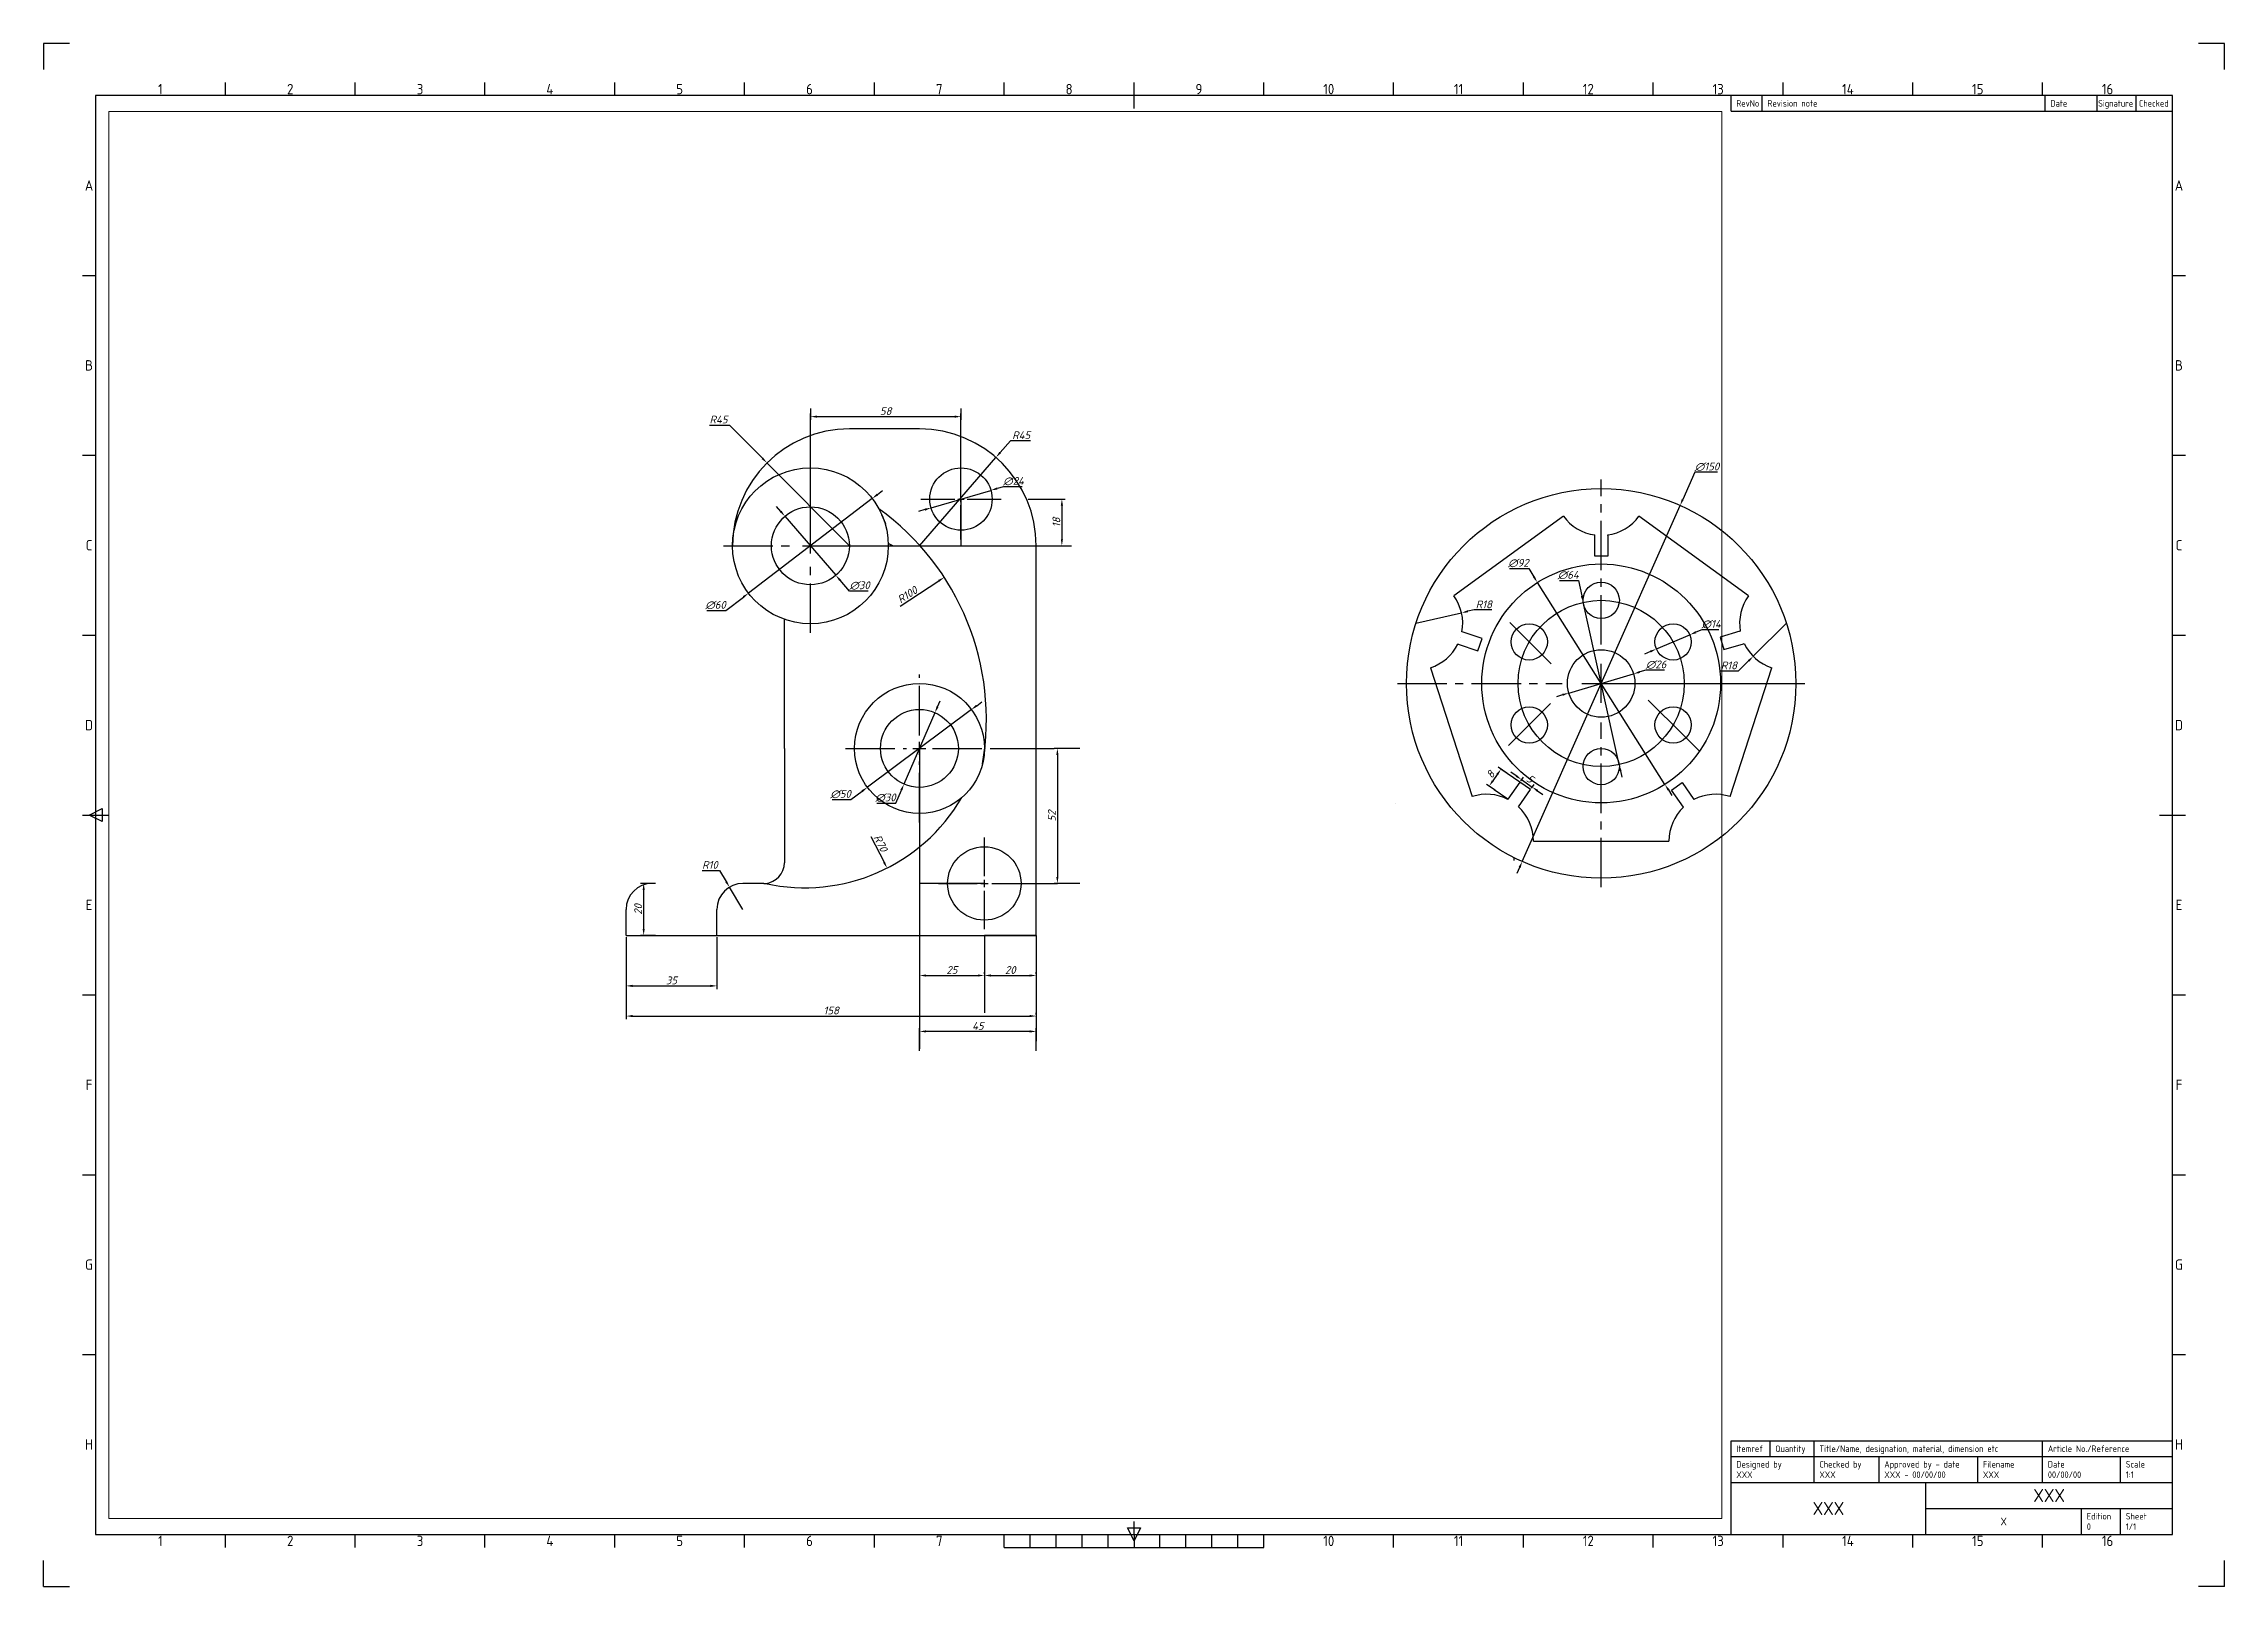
# Paper-space layout 'ISO A1 Layout' of a CAD drawing. Header units: millimetres. Extents: x 0 to 840, y 0 to 594.
import ezdxf
from ezdxf.enums import TextEntityAlignment as Align

# ---------------------------------------------------------------- set-up
doc = ezdxf.new("R2010")
doc.units = ezdxf.units.MM
doc.linetypes.add('CENTER2', pattern=[28.575, 19.05, -3.175, 3.175, -3.175])
for name, color, linetype in [('Model-Front', 7, 'Continuous'), ('Title Block', 7, 'Continuous'), ('Viewport', 5, 'Continuous')]:
    doc.layers.add(name, color=color, linetype=linetype)
doc.styles.add('ISO Proportional', font='isocp.shx')
doc.styles.add('Sssaga', font='isocpeui.ttf')
doc.dimstyles.new('Copy of ISO-25', dxfattribs={"dimtxt": 3, "dimasz": 2.5, "dimexe": 1.25, "dimexo": 0.625, "dimtad": 1, "dimtoh": 1, "dimtxsty": 'Sssaga', "dimcen": 2.5, "dimadec": 0, "dimazin": 0, "dimtfac": 1, "dimtmove": 0, "dimatfit": 3, "dimfxl": 1, "dimarcsym": 0})

psp = doc.layouts.new('ISO A1 Layout')

# ---------------------------------------------------------------- blocks, each defined once
blk = doc.blocks.new('ISO A1 title block')
at = {"layer": 'Title Block'}
for p, q in [((10, 594), (0, 594)), ((0, 594), (0, 584)), ((840, 594), (830, 594)), ((840, 584), (840, 594)), ((820, 574), (20, 574)), ((20, 574), (20, 20)), ((70, 574), (70, 579)), ((120, 574), (120, 579)), ((170, 574), (170, 579)), ((220, 574), (220, 579)), ((270, 574), (270, 579)), ((320, 574), (320, 579)), ((370, 574), (370, 579)), ((420, 569), (420, 579)), ((470, 574), (470, 579)), ((520, 574), (520, 579)), ((570, 574), (570, 579)), ((620, 574), (620, 579)), ((650, 568), (650, 574)), ((662, 568), (662, 574)), ((670, 574), (670, 579)), ((720, 574), (720, 579)), ((770, 574), (770, 579)), ((771, 568), (771, 574)), ((791, 568), (791, 574)), ((806, 568), (806, 574)), ((820, 20), (820, 574)), ((650, 568), (820, 568)), ((15, 504.75), (20, 504.75)), ((820, 504.75), (825, 504.75)), ((15, 435.5), (20, 435.5)), ((820, 435.5), (825, 435.5)), ((15, 366.25), (20, 366.25)), ((820, 366.25), (825, 366.25)), ((15, 297), (25, 297)), ((17.5, 297), (22.5, 299.5)), ((22.5, 294.5), (17.5, 297)), ((22.5, 299.5), (22.5, 294.5)), ((815, 297), (825, 297)), ((15, 227.75), (20, 227.75)), ((820, 227.75), (825, 227.75)), ((15, 158.5), (20, 158.5)), ((820, 158.5), (825, 158.5)), ((15, 89.25), (20, 89.25)), ((820, 89.25), (825, 89.25)), ((650, 56), (820, 56)), ((650, 50), (650, 56)), ((665, 50), (665, 56)), ((682, 50), (682, 56)), ((770, 50), (770, 56)), ((650, 50), (820, 50)), ((650, 20), (650, 50)), ((682, 40), (682, 50)), ((707, 40), (707, 50)), ((745, 40), (745, 50)), ((770, 40), (770, 50)), ((800, 40), (800, 50)), ((650, 40), (820, 40)), ((725, 20), (725, 40)), ((725, 30), (820, 30)), ((785, 20), (785, 30)), ((800, 20), (800, 30)), ((20, 20), (820, 20)), ((70, 15), (70, 20)), ((120, 15), (120, 20)), ((170, 15), (170, 20)), ((220, 15), (220, 20)), ((270, 15), (270, 20)), ((320, 15), (320, 20)), ((370, 15), (370, 20)), ((380, 15), (380, 20)), ((390, 15), (390, 20)), ((400, 15), (400, 20)), ((410, 15), (410, 20)), ((417.5, 22.5), (422.5, 22.5)), ((420, 17.5), (417.5, 22.5)), ((420, 20), (420, 25)), ((422.5, 22.5), (420, 17.5)), ((420, 20), (420, 15)), ((430, 15), (430, 20)), ((440, 15), (440, 20)), ((450, 15), (450, 20)), ((460, 15), (460, 20)), ((470, 15), (470, 20)), ((520, 15), (520, 20)), ((570, 15), (570, 20)), ((620, 15), (620, 20)), ((670, 15), (670, 20)), ((720, 15), (720, 20)), ((770, 15), (770, 20)), ((0, 0), (0, 10)), ((370, 15), (470, 15)), ((840, 0), (840, 10)), ((0, 0), (10, 0)), ((840, 0), (830, 0))]:
    blk.add_line(p, q, dxfattribs=at)
at = {"layer": 'Title Block', "style": 'ISO Proportional'}
for s, p in [('1', (45, 576.5)), ('2', (95, 576.5)), ('3', (145, 576.5)), ('4', (195, 576.5)), ('5', (245, 576.5)), ('6', (295, 576.5)), ('7', (345, 576.5)), ('8', (395, 576.5)), ('9', (445, 576.5)), ('10', (495, 576.5)), ('11', (545, 576.5)), ('12', (595, 576.5)), ('13', (645, 576.5)), ('14', (695, 576.5)), ('15', (745, 576.5)), ('16', (795, 576.5)), ('A', (17.5, 539.375)), ('A', (822.5, 539.375)), ('B', (17.5, 470.125)), ('B', (822.5, 470.125)), ('C', (17.5, 400.875)), ('C', (822.5, 400.875)), ('D', (17.5, 331.625)), ('D', (822.5, 331.625)), ('E', (17.5, 262.375)), ('E', (822.5, 262.375)), ('F', (17.5, 193.125)), ('F', (822.5, 193.125)), ('G', (17.5, 123.875)), ('G', (822.5, 123.875)), ('H', (17.5, 54.625)), ('H', (822.5, 54.625)), ('1', (45, 17.5)), ('2', (95, 17.5)), ('3', (145, 17.5)), ('4', (195, 17.5)), ('5', (245, 17.5)), ('6', (295, 17.5)), ('7', (345, 17.5)), ('10', (495, 17.5)), ('11', (545, 17.5)), ('12', (595, 17.5)), ('13', (645, 17.5)), ('14', (695, 17.5)), ('15', (745, 17.5)), ('16', (795, 17.5))]:
    blk.add_text(s, height=4, dxfattribs=at).set_placement(p, align=Align.MIDDLE)
for s, p in [('RevNo', (652, 571)), ('Revision note', (664, 571)), ('Date', (773, 571)), ('Signature', (791.361, 571)), ('Checked', (807.083, 571)), ('Itemref', (652, 53)), ('Quantity', (667, 53)), ('Title/Name, designation, material, dimension etc', (684, 53)), ('Article No./Reference', (772, 53)), ('Designed by', (652, 47)), ('Checked by', (684, 47)), ('Approved by - date', (709, 47)), ('Filename', (747, 47)), ('Date', (772, 47)), ('Scale', (802, 47)), ('Edition', (787, 27)), ('Sheet', (802, 27))]:
    blk.add_text(s, height=2.5, dxfattribs=at).set_placement(p, align=Align.MIDDLE_LEFT)
at = {"layer": 'Title Block', "style": 'ISO Proportional', "flags": 8}
for tag, p in [('DESIGNED_BY', (652, 43)), ('CHECKED_BY', (684, 43)), ('APPROVED_BY_DATE', (709, 43)), ('FILENAME', (747, 43)), ('DATE', (772, 43)), ('SCALE', (802, 43)), ('EDITION', (787, 23)), ('SHEET', (802, 23))]:
    blk.add_attdef(tag, text='', height=2.5, dxfattribs=at).set_placement(p, align=Align.MIDDLE_LEFT)
for tag, height, p in [('TITLE', 5, (772.5, 35)), ('OWNER', 5, (687.5, 30)), ('DRAWING_NUMBER', 3, (755, 25))]:
    blk.add_attdef(tag, text='', height=height, dxfattribs=at).set_placement(p, align=Align.MIDDLE)
blk = doc.blocks.new('*U41')
at = {"layer": 'Model-Front', "color": 0, "linetype": 'CENTER2', "transparency": 16777216}
for p, q in [((0, 15), (0, 78.5)), ((-78.5, 0), (-15, 0)), ((15, 0), (78.5, 0)), ((0, -78.5), (0, -15))]:
    blk.add_line(p, q, dxfattribs=at)
at = {"layer": 'Model-Front', "color": 0, "linetype": 'Continuous', "transparency": 16777216}
for p, q in [((-7.5, 0), (7.5, 0)), ((0, -7.5), (0, 7.5))]:
    blk.add_line(p, q, dxfattribs=at)
blk = doc.blocks.new('*D45')
at = {"layer": 'Defpoints', "color": 0, "transparency": 16777216}
for p in [(630.37, 416.21), (569.53, 279.1)]:
    blk.add_point(p, dxfattribs=at)
at = {"layer": 'Model-Front', "color": 0, "lineweight": -2, "transparency": 16777216}
for p, q in [((636.02, 428.95), (631.38, 418.49)), ((644.8, 428.95), (636.02, 428.95)), ((569.53, 279.1), (630.37, 416.21)), ((568.52, 276.81), (567.51, 274.53))]:
    blk.add_line(p, q, dxfattribs=at)
at = {"layer": 'Model-Front', "color": 0, "transparency": 16777216}
for points in [[(631, 418.66), (631.76, 418.33), (630.37, 416.21)], [(568.14, 276.98), (568.9, 276.64), (569.53, 279.1)]]:
    blk.add_solid(points, dxfattribs=at)
at = {"layer": 'Model-Front', "color": 0, "transparency": 16777216, "insert": (640.72, 431.08), "char_height": 3, "attachment_point": 5, "style": 'Sssaga'}
blk.add_mtext('∅150', dxfattribs=at)
blk = doc.blocks.new('*D46')
at = {"layer": 'Defpoints', "color": 0, "transparency": 16777216}
for p in [(575.38, 386.54), (624.52, 308.76)]:
    blk.add_point(p, dxfattribs=at)
at = {"layer": 'Model-Front', "color": 0, "lineweight": -2, "transparency": 16777216}
for p, q in [((564.7, 391.85), (572.03, 391.85)), ((572.03, 391.85), (574.05, 388.66)), ((624.52, 308.76), (575.38, 386.54)), ((625.86, 306.65), (627.19, 304.54))]:
    blk.add_line(p, q, dxfattribs=at)
at = {"layer": 'Model-Front', "color": 0, "transparency": 16777216}
for points in [[(574.4, 388.88), (573.7, 388.43), (575.38, 386.54)], [(626.21, 306.87), (625.5, 306.43), (624.52, 308.76)]]:
    blk.add_solid(points, dxfattribs=at)
at = {"layer": 'Model-Front', "color": 0, "transparency": 16777216, "insert": (568.05, 393.98), "char_height": 3, "attachment_point": 5, "style": 'Sssaga'}
blk.add_mtext('∅92', dxfattribs=at)
blk = doc.blocks.new('*D47')
at = {"layer": 'Defpoints', "color": 0, "transparency": 16777216}
for p in [(612.41, 351.35), (587.49, 343.96)]:
    blk.add_point(p, dxfattribs=at)
at = {"layer": 'Model-Front', "color": 0, "lineweight": -2, "transparency": 16777216}
for p, q in [((587.49, 343.96), (612.41, 351.35)), ((617.21, 352.77), (614.81, 352.06)), ((624.36, 352.77), (617.21, 352.77)), ((585.09, 343.25), (582.69, 342.54))]:
    blk.add_line(p, q, dxfattribs=at)
at = {"layer": 'Model-Front', "color": 0, "transparency": 16777216}
for points in [[(614.69, 352.46), (614.93, 351.66), (612.41, 351.35)], [(584.97, 343.65), (585.21, 342.85), (587.49, 343.96)]]:
    blk.add_solid(points, dxfattribs=at)
at = {"layer": 'Model-Front', "color": 0, "transparency": 16777216, "insert": (621.1, 354.9), "char_height": 3, "attachment_point": 5, "style": 'Sssaga'}
blk.add_mtext('∅26', dxfattribs=at)
blk = doc.blocks.new('*D48')
at = {"layer": 'Defpoints', "color": 0, "transparency": 16777216}
for p in [(593.03, 378.9), (606.88, 316.41)]:
    blk.add_point(p, dxfattribs=at)
at = {"layer": 'Model-Front', "color": 0, "lineweight": -2, "transparency": 16777216}
for p, q in [((583.96, 387.24), (591.18, 387.24)), ((591.18, 387.24), (592.49, 381.34)), ((606.88, 316.41), (593.03, 378.9)), ((607.42, 313.97), (607.96, 311.53))]:
    blk.add_line(p, q, dxfattribs=at)
at = {"layer": 'Model-Front', "color": 0, "transparency": 16777216}
for points in [[(592.89, 381.43), (592.08, 381.25), (593.03, 378.9)], [(607.82, 314.06), (607.01, 313.88), (606.88, 316.41)]]:
    blk.add_solid(points, dxfattribs=at)
at = {"layer": 'Model-Front', "color": 0, "transparency": 16777216, "insert": (587.26, 389.37), "char_height": 3, "attachment_point": 5, "style": 'Sssaga'}
blk.add_mtext('∅64', dxfattribs=at)
blk = doc.blocks.new('*D50')
at = {"layer": 'Defpoints', "color": 0, "transparency": 16777216}
for p in [(528.62, 370.83), (546.17, 374.86)]:
    blk.add_point(p, dxfattribs=at)
at = {"layer": 'Model-Front', "color": 0, "lineweight": -2, "transparency": 16777216}
for p, q in [((528.62, 370.83), (546.17, 374.86)), ((551.04, 375.98), (548.6, 375.42)), ((557.83, 375.98), (551.04, 375.98))]:
    blk.add_line(p, q, dxfattribs=at)
at = {"layer": 'Model-Front', "color": 0, "transparency": 16777216}
blk.add_solid([(548.51, 375.82), (548.7, 375.01), (546.17, 374.86)], dxfattribs=at)
at = {"layer": 'Model-Front', "color": 0, "transparency": 16777216, "insert": (554.75, 378.1), "char_height": 3, "attachment_point": 5, "style": 'Sssaga'}
blk.add_mtext('R18', dxfattribs=at)
blk = doc.blocks.new('*D51')
at = {"layer": 'Defpoints', "color": 0, "transparency": 16777216}
for p in [(564.13, 312.73), (556.79, 308.09), (559.57, 306.16)]:
    blk.add_point(p, dxfattribs=at)
at = {"layer": 'Model-Front', "color": 0, "lineweight": -2, "transparency": 16777216}
for p, q in [((559.93, 312.61), (558.21, 310.14)), ((563.62, 313.08), (560.33, 315.37)), ((559.06, 306.51), (555.76, 308.8))]:
    blk.add_line(p, q, dxfattribs=at)
at = {"layer": 'Model-Front', "color": 0, "transparency": 16777216}
for points in [[(559.58, 312.84), (560.27, 312.37), (561.35, 314.66)], [(557.87, 310.38), (558.56, 309.9), (556.79, 308.09)]]:
    blk.add_solid(points, dxfattribs=at)
at = {"layer": 'Model-Front', "color": 0, "transparency": 16777216, "insert": (557.33, 312.59), "char_height": 3, "attachment_point": 5, "rotation": 55.1953, "style": 'Sssaga'}
blk.add_mtext('8', dxfattribs=at)
blk = doc.blocks.new('*D53')
at = {"layer": 'Defpoints', "color": 0, "transparency": 16777216}
for p in [(568.61, 309.62), (572.71, 306.76), (573.4, 307.75)]:
    blk.add_point(p, dxfattribs=at)
at = {"layer": 'Model-Front', "color": 0, "lineweight": -2, "transparency": 16777216}
for p, q in [((567.24, 312.03), (565.19, 313.46)), ((568.96, 310.13), (570.01, 311.63)), ((569.3, 310.61), (573.4, 307.75)), ((573.07, 307.28), (574.12, 308.78)), ((575.45, 306.33), (577.51, 304.9))]:
    blk.add_line(p, q, dxfattribs=at)
at = {"layer": 'Model-Front', "color": 0, "transparency": 16777216}
for points in [[(567.48, 312.37), (567.01, 311.69), (569.3, 310.61)], [(575.69, 306.67), (575.22, 305.98), (573.4, 307.75)]]:
    blk.add_solid(points, dxfattribs=at)
at = {"layer": 'Model-Front', "color": 0, "transparency": 16777216, "insert": (572.56, 310.92), "char_height": 3, "attachment_point": 5, "rotation": 325.1953, "style": 'Sssaga'}
blk.add_mtext('5', dxfattribs=at)
blk = doc.blocks.new('*D54')
at = {"layer": 'Defpoints', "color": 0, "transparency": 16777216}
for p in [(634.11, 366.39), (621.22, 360.92)]:
    blk.add_point(p, dxfattribs=at)
at = {"layer": 'Model-Front', "color": 0, "lineweight": -2, "transparency": 16777216}
for p, q in [((621.22, 360.92), (634.11, 366.39)), ((638.71, 368.34), (636.41, 367.37)), ((645.3, 368.34), (638.71, 368.34)), ((618.92, 359.94), (616.62, 358.96))]:
    blk.add_line(p, q, dxfattribs=at)
at = {"layer": 'Model-Front', "color": 0, "transparency": 16777216}
for points in [[(636.25, 367.75), (636.57, 366.98), (634.11, 366.39)], [(618.76, 360.32), (619.08, 359.56), (621.22, 360.92)]]:
    blk.add_solid(points, dxfattribs=at)
at = {"layer": 'Model-Front', "color": 0, "transparency": 16777216, "insert": (642.32, 370.47), "char_height": 3, "attachment_point": 5, "style": 'Sssaga'}
blk.add_mtext('∅14', dxfattribs=at)
blk = doc.blocks.new('*D56')
at = {"layer": 'Defpoints', "color": 0, "transparency": 16777216}
for p in [(671.28, 370.83), (658.53, 358.12)]:
    blk.add_point(p, dxfattribs=at)
at = {"layer": 'Model-Front', "color": 0, "lineweight": -2, "transparency": 16777216}
for p, q in [((671.28, 370.83), (658.53, 358.12)), ((652.87, 352.47), (656.76, 356.35)), ((646.08, 352.47), (652.87, 352.47))]:
    blk.add_line(p, q, dxfattribs=at)
at = {"layer": 'Model-Front', "color": 0, "transparency": 16777216}
blk.add_solid([(656.47, 356.65), (657.06, 356.06), (658.53, 358.12)], dxfattribs=at)
at = {"layer": 'Model-Front', "color": 0, "transparency": 16777216, "insert": (649.16, 354.6), "char_height": 3, "attachment_point": 5, "style": 'Sssaga'}
blk.add_mtext('R18', dxfattribs=at)
blk = doc.blocks.new('*U57')
at = {"layer": 'Model-Front', "color": 0, "linetype": 'CENTER2', "transparency": 16777216}
for p, q in [((0, 6), (0, 33.5)), ((-33.5, 0), (-6, 0)), ((6, 0), (33.5, 0)), ((0, -33.5), (0, -6))]:
    blk.add_line(p, q, dxfattribs=at)
at = {"layer": 'Model-Front', "color": 0, "linetype": 'Continuous', "transparency": 16777216}
for p, q in [((-3, 0), (3, 0)), ((0, -3), (0, 3))]:
    blk.add_line(p, q, dxfattribs=at)
blk = doc.blocks.new('*U58')
at = {"layer": 'Model-Front', "color": 0, "linetype": 'CENTER2', "transparency": 16777216}
for p, q in [((0, 2.4), (0, 15.5)), ((-15.5, 0), (-2.4, 0)), ((2.4, 0), (15.5, 0)), ((0, -15.5), (0, -2.4))]:
    blk.add_line(p, q, dxfattribs=at)
at = {"layer": 'Model-Front', "color": 0, "linetype": 'Continuous', "transparency": 16777216}
for p, q in [((-1.2, 0), (1.2, 0)), ((0, -1.2), (0, 1.2))]:
    blk.add_line(p, q, dxfattribs=at)
blk = doc.blocks.new('*U59')
at = {"layer": 'Model-Front', "color": 0, "linetype": 'CENTER2', "transparency": 16777216}
for p, q in [((0, 5), (0, 28.5)), ((-28.5, 0), (-5, 0)), ((5, 0), (28.5, 0)), ((0, -28.5), (0, -5))]:
    blk.add_line(p, q, dxfattribs=at)
at = {"layer": 'Model-Front', "color": 0, "linetype": 'Continuous', "transparency": 16777216}
for p, q in [((-2.5, 0), (2.5, 0)), ((0, -2.5), (0, 2.5))]:
    blk.add_line(p, q, dxfattribs=at)
blk = doc.blocks.new('*U60')
at = {"layer": 'Model-Front', "color": 0, "linetype": 'CENTER2', "transparency": 16777216}
for p, q in [((0, 2.828), (0, 17.64)), ((-17.64, 0), (-2.828, 0)), ((2.828, 0), (17.64, 0)), ((0, -17.64), (0, -2.828))]:
    blk.add_line(p, q, dxfattribs=at)
at = {"layer": 'Model-Front', "color": 0, "linetype": 'Continuous', "transparency": 16777216}
for p, q in [((-1.414, 0), (1.414, 0)), ((0, -1.414), (0, 1.414))]:
    blk.add_line(p, q, dxfattribs=at)
blk = doc.blocks.new('*D61')
at = {"layer": 'Defpoints', "color": 0, "transparency": 16777216}
for p in [(346.9, 388.51), (263.13, 333.9)]:
    blk.add_point(p, dxfattribs=at)
at = {"layer": 'Model-Front', "color": 0, "lineweight": -2, "transparency": 16777216}
blk.add_line((329.88, 377.42), (344.81, 387.15), dxfattribs=at)
at = {"layer": 'Model-Front', "color": 0, "transparency": 16777216}
blk.add_solid([(344.58, 387.5), (345.03, 386.8), (346.9, 388.51)], dxfattribs=at)
at = {"layer": 'Model-Front', "color": 0, "transparency": 16777216, "insert": (332.69, 381.79), "char_height": 3, "attachment_point": 5, "rotation": 33.10006, "style": 'Sssaga'}
blk.add_mtext('R100', dxfattribs=at)
blk = doc.blocks.new('*D62')
at = {"layer": 'Defpoints', "color": 0, "transparency": 16777216}
for p in [(293.21, 339), (324.86, 276.56)]:
    blk.add_point(p, dxfattribs=at)
at = {"layer": 'Model-Front', "color": 0, "lineweight": -2, "transparency": 16777216}
blk.add_line((318.69, 288.74), (323.73, 278.79), dxfattribs=at)
at = {"layer": 'Model-Front', "color": 0, "transparency": 16777216}
blk.add_solid([(324.1, 278.98), (323.36, 278.6), (324.86, 276.56)], dxfattribs=at)
at = {"layer": 'Model-Front', "color": 0, "transparency": 16777216, "insert": (322.4, 286.17), "char_height": 3, "attachment_point": 5, "rotation": 296.8819, "style": 'Sssaga'}
blk.add_mtext('R70', dxfattribs=at)
blk = doc.blocks.new('*D63')
at = {"layer": 'Defpoints', "color": 0, "transparency": 16777216}
for p in [(366.81, 434.66), (337.36, 400.64)]:
    blk.add_point(p, dxfattribs=at)
at = {"layer": 'Model-Front', "color": 0, "lineweight": -2, "transparency": 16777216}
for p, q in [((372.38, 441.09), (368.45, 436.55)), ((380.08, 441.09), (372.38, 441.09)), ((337.36, 400.64), (366.81, 434.66))]:
    blk.add_line(p, q, dxfattribs=at)
at = {"layer": 'Model-Front', "color": 0, "transparency": 16777216}
blk.add_solid([(368.13, 436.82), (368.76, 436.28), (366.81, 434.66)], dxfattribs=at)
at = {"layer": 'Model-Front', "color": 0, "transparency": 16777216, "insert": (376.54, 443.22), "char_height": 3, "attachment_point": 5, "style": 'Sssaga'}
blk.add_mtext('R45', dxfattribs=at)
blk = doc.blocks.new('*D64')
at = {"layer": 'Defpoints', "color": 0, "transparency": 16777216}
for p in [(278.63, 432.55), (310.36, 400.64)]:
    blk.add_point(p, dxfattribs=at)
at = {"layer": 'Model-Front', "color": 0, "lineweight": -2, "transparency": 16777216}
for p, q in [((256.43, 447.14), (264.13, 447.14)), ((264.13, 447.14), (276.87, 434.33)), ((310.36, 400.64), (278.63, 432.55))]:
    blk.add_line(p, q, dxfattribs=at)
at = {"layer": 'Model-Front', "color": 0, "transparency": 16777216}
blk.add_solid([(277.16, 434.62), (276.57, 434.03), (278.63, 432.55)], dxfattribs=at)
at = {"layer": 'Model-Front', "color": 0, "transparency": 16777216, "insert": (259.97, 449.26), "char_height": 3, "attachment_point": 5, "style": 'Sssaga'}
blk.add_mtext('R45', dxfattribs=at)
blk = doc.blocks.new('*D65')
at = {"layer": 'Defpoints', "color": 0, "transparency": 16777216}
for p in [(264.2, 269.21), (269.36, 260.64)]:
    blk.add_point(p, dxfattribs=at)
at = {"layer": 'Model-Front', "color": 0, "lineweight": -2, "transparency": 16777216}
for p, q in [((253.62, 275.66), (260.31, 275.66)), ((260.31, 275.66), (262.91, 271.35)), ((269.36, 260.64), (264.2, 269.21))]:
    blk.add_line(p, q, dxfattribs=at)
at = {"layer": 'Model-Front', "color": 0, "transparency": 16777216}
blk.add_solid([(263.26, 271.56), (262.55, 271.13), (264.2, 269.21)], dxfattribs=at)
at = {"layer": 'Model-Front', "color": 0, "transparency": 16777216, "insert": (256.65, 277.78), "char_height": 3, "attachment_point": 5, "style": 'Sssaga'}
blk.add_mtext('R10', dxfattribs=at)
blk = doc.blocks.new('*D66')
at = {"layer": 'Defpoints', "color": 0, "transparency": 16777216}
for p in [(364.87, 422), (341.84, 415.28)]:
    blk.add_point(p, dxfattribs=at)
at = {"layer": 'Model-Front', "color": 0, "lineweight": -2, "transparency": 16777216}
for p, q in [((341.84, 415.28), (364.87, 422)), ((369.67, 423.4), (367.27, 422.7)), ((376.89, 423.4), (369.67, 423.4)), ((339.44, 414.57), (337.04, 413.87))]:
    blk.add_line(p, q, dxfattribs=at)
at = {"layer": 'Model-Front', "color": 0, "transparency": 16777216}
for points in [[(367.16, 423.1), (367.39, 422.3), (364.87, 422)], [(339.32, 414.97), (339.55, 414.17), (341.84, 415.28)]]:
    blk.add_solid(points, dxfattribs=at)
at = {"layer": 'Model-Front', "color": 0, "transparency": 16777216, "insert": (373.59, 425.53), "char_height": 3, "attachment_point": 5, "style": 'Sssaga'}
blk.add_mtext('∅24', dxfattribs=at)
blk = doc.blocks.new('*D67')
at = {"layer": 'Defpoints', "color": 0, "transparency": 16777216}
for p in [(319.19, 418.86), (271.52, 382.42)]:
    blk.add_point(p, dxfattribs=at)
at = {"layer": 'Model-Front', "color": 0, "lineweight": -2, "transparency": 16777216}
for p, q in [((321.18, 420.38), (323.16, 421.89)), ((319.19, 418.86), (271.52, 382.42)), ((262.73, 375.7), (269.53, 380.9)), ((255.5, 375.7), (262.73, 375.7))]:
    blk.add_line(p, q, dxfattribs=at)
at = {"layer": 'Model-Front', "color": 0, "transparency": 16777216}
for points in [[(320.92, 420.71), (321.43, 420.04), (319.19, 418.86)], [(269.28, 381.23), (269.79, 380.57), (271.52, 382.42)]]:
    blk.add_solid(points, dxfattribs=at)
at = {"layer": 'Model-Front', "color": 0, "transparency": 16777216, "insert": (258.8, 377.82), "char_height": 3, "attachment_point": 5, "style": 'Sssaga'}
blk.add_mtext('∅60', dxfattribs=at)
blk = doc.blocks.new('*D68')
at = {"layer": 'Defpoints', "color": 0, "transparency": 16777216}
for p in [(285.56, 412), (305.15, 389.28)]:
    blk.add_point(p, dxfattribs=at)
at = {"layer": 'Model-Front', "color": 0, "lineweight": -2, "transparency": 16777216}
for p, q in [((283.93, 413.89), (282.3, 415.79)), ((285.56, 412), (305.15, 389.28)), ((310.37, 383.22), (306.78, 387.38)), ((317.6, 383.22), (310.37, 383.22))]:
    blk.add_line(p, q, dxfattribs=at)
at = {"layer": 'Model-Front', "color": 0, "transparency": 16777216}
for points in [[(284.24, 414.17), (283.61, 413.62), (285.56, 412)], [(307.1, 387.66), (306.47, 387.11), (305.15, 389.28)]]:
    blk.add_solid(points, dxfattribs=at)
at = {"layer": 'Model-Front', "color": 0, "transparency": 16777216, "insert": (314.3, 385.34), "char_height": 3, "attachment_point": 5, "style": 'Sssaga'}
blk.add_mtext('∅30', dxfattribs=at)
blk = doc.blocks.new('*D69')
at = {"layer": 'Defpoints', "color": 0, "transparency": 16777216}
for p in [(357.39, 337.59), (317.32, 307.69)]:
    blk.add_point(p, dxfattribs=at)
at = {"layer": 'Model-Front', "color": 0, "lineweight": -2, "transparency": 16777216}
for p, q in [((357.39, 337.59), (317.32, 307.69)), ((359.4, 339.08), (361.4, 340.58)), ((303.68, 302.91), (310.91, 302.91)), ((310.91, 302.91), (315.31, 306.19))]:
    blk.add_line(p, q, dxfattribs=at)
at = {"layer": 'Model-Front', "color": 0, "transparency": 16777216}
for points in [[(359.15, 339.42), (359.65, 338.75), (357.39, 337.59)], [(315.06, 306.53), (315.56, 305.86), (317.32, 307.69)]]:
    blk.add_solid(points, dxfattribs=at)
at = {"layer": 'Model-Front', "color": 0, "transparency": 16777216, "insert": (306.98, 305.03), "char_height": 3, "attachment_point": 5, "style": 'Sssaga'}
blk.add_mtext('∅50', dxfattribs=at)
blk = doc.blocks.new('*D70')
at = {"layer": 'Defpoints', "color": 0, "transparency": 16777216}
for p in [(343.32, 336.4), (331.39, 308.88)]:
    blk.add_point(p, dxfattribs=at)
at = {"layer": 'Model-Front', "color": 0, "lineweight": -2, "transparency": 16777216}
for p, q in [((343.32, 336.4), (331.39, 308.88)), ((344.32, 338.69), (345.31, 340.99)), ((328.2, 301.54), (330.39, 306.58)), ((320.98, 301.54), (328.2, 301.54))]:
    blk.add_line(p, q, dxfattribs=at)
at = {"layer": 'Model-Front', "color": 0, "transparency": 16777216}
for points in [[(343.94, 338.86), (344.7, 338.53), (343.32, 336.4)], [(330.01, 306.75), (330.77, 306.42), (331.39, 308.88)]]:
    blk.add_solid(points, dxfattribs=at)
at = {"layer": 'Model-Front', "color": 0, "transparency": 16777216, "insert": (324.28, 303.66), "char_height": 3, "attachment_point": 5, "style": 'Sssaga'}
blk.add_mtext('∅30', dxfattribs=at)
blk = doc.blocks.new('*D71')
at = {"layer": 'Defpoints', "color": 0, "transparency": 16777216}
for p in [(295.36, 454.13), (353.36, 454.13), (353.36, 450.38)]:
    blk.add_point(p, dxfattribs=at)
at = {"layer": 'Model-Front', "color": 0, "lineweight": -2, "transparency": 16777216}
for p, q in [((295.36, 453.5), (295.36, 449.13)), ((297.86, 450.38), (350.86, 450.38)), ((353.36, 453.5), (353.36, 449.13))]:
    blk.add_line(p, q, dxfattribs=at)
at = {"layer": 'Model-Front', "color": 0, "transparency": 16777216}
for points in [[(297.86, 450.8), (297.86, 449.96), (295.36, 450.38)], [(350.86, 450.8), (350.86, 449.96), (353.36, 450.38)]]:
    blk.add_solid(points, dxfattribs=at)
at = {"layer": 'Model-Front', "color": 0, "transparency": 16777216, "insert": (324.36, 452.5), "char_height": 3, "attachment_point": 5, "style": 'Sssaga'}
blk.add_mtext('58', dxfattribs=at)
blk = doc.blocks.new('*D72')
at = {"layer": 'Defpoints', "color": 0, "transparency": 16777216}
for p in [(399.78, 322.64), (390.49, 270.64), (399.78, 270.64)]:
    blk.add_point(p, dxfattribs=at)
at = {"layer": 'Model-Front', "color": 0, "lineweight": -2, "transparency": 16777216}
for p, q in [((399.15, 322.64), (389.24, 322.64)), ((390.49, 320.14), (390.49, 273.14)), ((399.15, 270.64), (389.24, 270.64))]:
    blk.add_line(p, q, dxfattribs=at)
at = {"layer": 'Model-Front', "color": 0, "transparency": 16777216}
for points in [[(390.07, 320.14), (390.9, 320.14), (390.49, 322.64)], [(390.07, 273.14), (390.9, 273.14), (390.49, 270.64)]]:
    blk.add_solid(points, dxfattribs=at)
at = {"layer": 'Model-Front', "color": 0, "transparency": 16777216, "insert": (388.36, 296.64), "char_height": 3, "attachment_point": 5, "rotation": 90, "style": 'Sssaga'}
blk.add_mtext('52', dxfattribs=at)
blk = doc.blocks.new('*D73')
at = {"layer": 'Defpoints', "color": 0, "transparency": 16777216}
for p in [(337.36, 213.67), (337.36, 205.55), (382.36, 205.55)]:
    blk.add_point(p, dxfattribs=at)
at = {"layer": 'Model-Front', "color": 0, "lineweight": -2, "transparency": 16777216}
for p, q in [((337.36, 206.18), (337.36, 214.92)), ((379.86, 213.67), (339.86, 213.67)), ((382.36, 206.18), (382.36, 214.92))]:
    blk.add_line(p, q, dxfattribs=at)
at = {"layer": 'Model-Front', "color": 0, "transparency": 16777216}
for points in [[(339.86, 214.08), (339.86, 213.25), (337.36, 213.67)], [(379.86, 214.08), (379.86, 213.25), (382.36, 213.67)]]:
    blk.add_solid(points, dxfattribs=at)
at = {"layer": 'Model-Front', "color": 0, "transparency": 16777216, "insert": (359.86, 215.79), "char_height": 3, "attachment_point": 5, "style": 'Sssaga'}
blk.add_mtext('45', dxfattribs=at)
blk = doc.blocks.new('*D74')
at = {"layer": 'Defpoints', "color": 0, "transparency": 16777216}
for p in [(337.36, 238.75), (362.36, 238.75), (362.36, 235.2)]:
    blk.add_point(p, dxfattribs=at)
at = {"layer": 'Model-Front', "color": 0, "lineweight": -2, "transparency": 16777216}
for p, q in [((337.36, 238.12), (337.36, 233.95)), ((362.36, 238.12), (362.36, 233.95)), ((339.86, 235.2), (359.86, 235.2))]:
    blk.add_line(p, q, dxfattribs=at)
at = {"layer": 'Model-Front', "color": 0, "transparency": 16777216}
for points in [[(339.86, 235.61), (339.86, 234.78), (337.36, 235.2)], [(359.86, 235.61), (359.86, 234.78), (362.36, 235.2)]]:
    blk.add_solid(points, dxfattribs=at)
at = {"layer": 'Model-Front', "color": 0, "transparency": 16777216, "insert": (349.86, 237.32), "char_height": 3, "attachment_point": 5, "style": 'Sssaga'}
blk.add_mtext('25', dxfattribs=at)
blk = doc.blocks.new('*D75')
at = {"layer": 'Defpoints', "color": 0, "transparency": 16777216}
for p in [(362.36, 235.2), (382.36, 235.2), (382.36, 235.2)]:
    blk.add_point(p, dxfattribs=at)
at = {"layer": 'Model-Front', "color": 0, "lineweight": -2, "transparency": 16777216}
for p, q in [((362.36, 235.82), (362.36, 236.45)), ((382.36, 235.82), (382.36, 236.45)), ((364.86, 235.2), (379.86, 235.2))]:
    blk.add_line(p, q, dxfattribs=at)
at = {"layer": 'Model-Front', "color": 0, "transparency": 16777216}
for points in [[(364.86, 235.61), (364.86, 234.78), (362.36, 235.2)], [(379.86, 235.61), (379.86, 234.78), (382.36, 235.2)]]:
    blk.add_solid(points, dxfattribs=at)
at = {"layer": 'Model-Front', "color": 0, "transparency": 16777216, "insert": (372.36, 237.32), "char_height": 3, "attachment_point": 5, "style": 'Sssaga'}
blk.add_mtext('20', dxfattribs=at)
blk = doc.blocks.new('*D76')
at = {"layer": 'Defpoints', "color": 0, "transparency": 16777216}
for p in [(224.36, 220.83), (382.36, 219.58), (382.36, 219.58)]:
    blk.add_point(p, dxfattribs=at)
at = {"layer": 'Model-Front', "color": 0, "lineweight": -2, "transparency": 16777216}
for p, q in [((224.36, 220.21), (224.36, 218.33)), ((226.86, 219.58), (379.86, 219.58)), ((382.36, 220.21), (382.36, 220.83))]:
    blk.add_line(p, q, dxfattribs=at)
at = {"layer": 'Model-Front', "color": 0, "transparency": 16777216}
for points in [[(226.86, 220), (226.86, 219.17), (224.36, 219.58)], [(379.86, 220), (379.86, 219.17), (382.36, 219.58)]]:
    blk.add_solid(points, dxfattribs=at)
at = {"layer": 'Model-Front', "color": 0, "transparency": 16777216, "insert": (303.36, 221.71), "char_height": 3, "attachment_point": 5, "style": 'Sssaga'}
blk.add_mtext('158', dxfattribs=at)
blk = doc.blocks.new('*D77')
at = {"layer": 'Defpoints', "color": 0, "transparency": 16777216}
for p in [(224.36, 250.64), (259.36, 250.64), (259.36, 231.2)]:
    blk.add_point(p, dxfattribs=at)
at = {"layer": 'Model-Front', "color": 0, "lineweight": -2, "transparency": 16777216}
for p, q in [((224.36, 250.01), (224.36, 229.95)), ((259.36, 250.01), (259.36, 229.95)), ((226.86, 231.2), (256.86, 231.2))]:
    blk.add_line(p, q, dxfattribs=at)
at = {"layer": 'Model-Front', "color": 0, "transparency": 16777216}
for points in [[(226.86, 231.62), (226.86, 230.79), (224.36, 231.2)], [(256.86, 231.62), (256.86, 230.79), (259.36, 231.2)]]:
    blk.add_solid(points, dxfattribs=at)
at = {"layer": 'Model-Front', "color": 0, "transparency": 16777216, "insert": (241.86, 233.33), "char_height": 3, "attachment_point": 5, "style": 'Sssaga'}
blk.add_mtext('35', dxfattribs=at)
blk = doc.blocks.new('*D78')
at = {"layer": 'Defpoints', "color": 0, "transparency": 16777216}
for p in [(236.32, 270.64), (231.13, 250.64), (236.32, 250.64)]:
    blk.add_point(p, dxfattribs=at)
at = {"layer": 'Model-Front', "color": 0, "lineweight": -2, "transparency": 16777216}
for p, q in [((235.7, 270.64), (229.88, 270.64)), ((231.13, 268.14), (231.13, 253.14)), ((235.7, 250.64), (229.88, 250.64))]:
    blk.add_line(p, q, dxfattribs=at)
at = {"layer": 'Model-Front', "color": 0, "transparency": 16777216}
for points in [[(230.72, 268.14), (231.55, 268.14), (231.13, 270.64)], [(230.72, 253.14), (231.55, 253.14), (231.13, 250.64)]]:
    blk.add_solid(points, dxfattribs=at)
at = {"layer": 'Model-Front', "color": 0, "transparency": 16777216, "insert": (229.01, 260.64), "char_height": 3, "attachment_point": 5, "rotation": 90, "style": 'Sssaga'}
blk.add_mtext('20', dxfattribs=at)
blk = doc.blocks.new('*D79')
at = {"layer": 'Defpoints', "color": 0, "transparency": 16777216}
for p in [(378.6, 418.64), (378.6, 400.64), (392.22, 400.64)]:
    blk.add_point(p, dxfattribs=at)
at = {"layer": 'Model-Front', "color": 0, "lineweight": -2, "transparency": 16777216}
for p, q in [((379.22, 418.64), (393.47, 418.64)), ((392.22, 416.14), (392.22, 403.14)), ((379.22, 400.64), (393.47, 400.64))]:
    blk.add_line(p, q, dxfattribs=at)
at = {"layer": 'Model-Front', "color": 0, "transparency": 16777216}
for points in [[(391.81, 416.14), (392.64, 416.14), (392.22, 418.64)], [(391.81, 403.14), (392.64, 403.14), (392.22, 400.64)]]:
    blk.add_solid(points, dxfattribs=at)
at = {"layer": 'Model-Front', "color": 0, "transparency": 16777216, "insert": (390.1, 409.64), "char_height": 3, "attachment_point": 5, "rotation": 90, "style": 'Sssaga'}
blk.add_mtext('18', dxfattribs=at)

# ---------------------------------------------------------------- dimensions: what is measured, and where the dimension line sits
at = {"layer": 'Model-Front'}
for base, p1, p2, picture, middle in [((353.355, 450.38), (295.355, 454.13), (353.355, 454.13), '*D71', (324.355, 452.505)), ((259.355, 231.203), (224.355, 250.639), (259.355, 250.639), '*D77', (241.855, 233.328)), ((362.355, 235.198), (337.355, 238.75), (362.355, 238.75), '*D74', (349.855, 237.323)), ((382.355, 235.198), (362.355, 235.198), (382.355, 235.198), '*D75', (372.355, 237.323)), ((382.355, 219.585), (224.355, 220.835), (382.355, 219.585), '*D76', (303.355, 221.71)), ((337.355, 213.667), (382.355, 205.553), (337.355, 205.553), '*D73', (359.855, 215.792))]:
    dim = psp.add_linear_dim(base=base, p1=p1, p2=p2, dimstyle='Copy of ISO-25', dxfattribs=at)
    dim.commit()
    dim.dimension.update_dxf_attribs({"geometry": picture, "text_midpoint": middle})
for center, mpoint, picture, middle in [((310.355, 400.639), (278.63, 432.553), '*D64', (259.966, 447.138)), ((337.355, 400.639), (366.809, 434.66), '*D63', (376.543, 441.094)), ((263.129, 333.904), (346.901, 388.515), '*D61', (333.855, 380.01)), ((293.213, 338.998), (324.864, 276.562), '*D62', (320.483, 285.203)), ((269.355, 260.639), (264.196, 269.205), '*D65', (256.654, 275.659))]:
    dim = psp.add_radius_dim(center=center, mpoint=mpoint, dimstyle='Copy of ISO-25', dxfattribs=at)
    dim.commit()
    dim.dimension.update_dxf_attribs({"geometry": picture, "text_midpoint": middle, "dimtype": 164})
for p1, p2, picture, middle in [((569.535, 279.099), (630.368, 416.209), '*D45', (640.721, 428.951)), ((319.19, 418.857), (271.52, 382.42), '*D67', (258.803, 375.699)), ((624.52, 308.764), (575.383, 386.543), '*D46', (568.052, 391.853)), ((606.876, 316.412), (593.027, 378.896), '*D48', (587.258, 387.24))]:
    dim = psp.add_diameter_dim_2p(p1=p1, p2=p2, dimstyle='Copy of ISO-25', dxfattribs=at)
    dim.commit()
    dim.dimension.update_dxf_attribs({"geometry": picture, "text_midpoint": middle, "dimtype": 163})
for p1, p2, picture, middle in [((341.836, 415.275), (364.874, 422.002), '*D66', (373.593, 425.528)), ((285.561, 412), (305.149, 389.278), '*D68', (314.297, 385.344)), ((621.221, 360.918), (634.107, 366.39), '*D54', (642.318, 370.469)), ((587.488, 343.957), (612.415, 351.35), '*D47', (621.097, 354.897)), ((357.393, 337.588), (317.317, 307.689), '*D69', (306.981, 305.03)), ((343.325, 336.4), (331.385, 308.878), '*D70', (324.277, 303.664))]:
    dim = psp.add_diameter_dim_2p(p1=p1, p2=p2, dimstyle='Copy of ISO-25', dxfattribs=at)
    dim.commit()
    dim.dimension.update_dxf_attribs({"geometry": picture, "text_midpoint": middle})
for base, p1, p2, picture, middle in [((392.224, 400.639), (378.598, 418.639), (378.598, 400.639), '*D79', (390.099, 409.639)), ((390.486, 270.639), (399.779, 322.639), (399.779, 270.639), '*D72', (388.361, 296.639)), ((231.133, 250.639), (236.321, 270.639), (236.321, 250.639), '*D78', (229.008, 260.639))]:
    dim = psp.add_linear_dim(base=base, p1=p1, p2=p2, angle=90, dimstyle='Copy of ISO-25', dxfattribs=at)
    dim.commit()
    dim.dimension.update_dxf_attribs({"geometry": picture, "text_midpoint": middle})
for center, mpoint, picture, middle in [((528.622, 370.83), (546.166, 374.859), '*D50', (554.748, 378.103)), ((671.281, 370.83), (658.535, 358.12), '*D56', (649.161, 354.596))]:
    dim = psp.add_radius_dim(center=center, mpoint=mpoint, dimstyle='Copy of ISO-25', dxfattribs=at)
    dim.commit()
    dim.dimension.update_dxf_attribs({"geometry": picture, "text_midpoint": middle})
for p1, p2, distance, picture, middle in [((564.135, 312.725), (559.568, 306.156), -3.387, '*D51', (557.326, 312.587)), ((568.608, 309.616), (572.713, 306.762), 1.206, '*D53', (572.562, 310.924))]:
    dim = psp.add_aligned_dim(p1=p1, p2=p2, distance=distance, dimstyle='Copy of ISO-25', dxfattribs=at)
    dim.commit()
    dim.dimension.update_dxf_attribs({"geometry": picture, "text_midpoint": middle})

# ---------------------------------------------------------------- linework, layer by layer
at = {"layer": 'Model-Front'}
for p, q in [((295.355, 400.639), (295.355, 451.597)), ((337.355, 445.639), (310.355, 445.639)), ((353.355, 418.639), (353.355, 451.597)), ((322.797, 412.759), (324.345, 409.256)), ((353.355, 418.639), (353.355, 400.639)), ((597.451, 404.611), (597.451, 404.828)), ((602.451, 404.611), (602.451, 404.828)), ((295.355, 400.639), (382.355, 400.639)), ((382.355, 250.639), (382.355, 400.639)), ((382.355, 400.639), (395.942, 400.639)), ((285.355, 322.639), (285.355, 372.354)), ((580.704, 355.188), (564.716, 371.177)), ((544.888, 362.713), (544.718, 362.773)), ((545.741, 365.268), (545.741, 365.268)), ((546.452, 367.462), (546.312, 367.505)), ((572.239, 363.654), (567.166, 368.726)), ((567.166, 368.726), (567.166, 368.726)), ((567.166, 368.726), (577.188, 358.704)), ((653.42, 367.762), (653.538, 367.795)), ((654.823, 362.963), (655.056, 363.036)), ((577.188, 358.704), (580.704, 355.188)), ((599.951, 347.654), (674.951, 347.654)), ((572.239, 331.654), (576.99, 336.406)), ((576.99, 336.406), (580.487, 339.902)), ((622.028, 337.29), (618.095, 341.223)), ((627.664, 331.654), (622.028, 337.29)), ((572.239, 331.654), (564.312, 323.727)), ((627.664, 331.654), (627.664, 331.654)), ((627.664, 331.654), (637.803, 321.515)), ((285.355, 322.639), (285.355, 278.639)), ((337.355, 322.639), (337.355, 220.835)), ((362.515, 322.837), (362.602, 322.639)), ((365.855, 322.639), (389.236, 322.639)), ((568.608, 309.616), (561.354, 314.658)), ((564.042, 303.047), (558.787, 306.7)), ((564.042, 303.047), (564.028, 303.022)), ((635.696, 302.935), (635.699, 302.931)), ((520.563, 301.54), (520.563, 301.54)), ((568.147, 300.193), (568.124, 300.16)), ((568.147, 300.193), (568.147, 300.193)), ((631.607, 300.057), (631.632, 300.022)), ((566.448, 279.519), (566.448, 280.553)), ((267.355, 270.639), (267.355, 270.437)), ((277.355, 270.639), (269.355, 270.639)), ((277.355, 270.639), (278.255, 270.639)), ((362.355, 270.639), (337.355, 270.639)), ((379.995, 270.639), (390.486, 270.639)), ((224.355, 250.639), (224.355, 260.639)), ((259.355, 250.639), (259.355, 260.639)), ((224.355, 250.639), (382.355, 250.639)), ((224.355, 250.639), (259.355, 250.639)), ((259.355, 250.639), (269.355, 250.639)), ((382.355, 250.639), (362.355, 250.639)), ((382.355, 250.639), (362.355, 250.639)), ((362.355, 250.639), (362.355, 220.835)), ((382.355, 250.639), (382.355, 209.917)), ((224.355, 237.139), (224.355, 218.335)), ((337.355, 225.875), (337.355, 207.007))]:
    psp.add_line(p, q, dxfattribs=at)
for points in [[(585.389, 412.074), (543.185, 381.41)], [(656.718, 381.41), (614.514, 412.074)], [(602.451, 404.611), (602.451, 396.611), (597.451, 396.611), (597.451, 404.611)], [(544.888, 362.713), (552.486, 360.21), (554.05, 364.959), (546.452, 367.462)], [(653.42, 367.762), (645.742, 365.517), (647.145, 360.718), (654.823, 362.963)], [(534.185, 353.711), (550.305, 304.097)], [(649.598, 304.097), (665.718, 353.711)], [(568.147, 300.193), (572.713, 306.762), (568.608, 309.616), (564.042, 303.047)], [(631.607, 300.057), (627.003, 306.599), (631.091, 309.477), (635.696, 302.935)], [(573.868, 286.978), (626.035, 286.978)]]:
    psp.add_lwpolyline(points, dxfattribs=at)
for centre, radius in [((295.355, 400.639), 30), ((353.355, 418.639), 12), ((599.951, 347.654), 75), ((295.355, 400.639), 15), ((599.951, 347.654), 46), ((599.951, 347.654), 46), ((599.951, 347.654), 46), ((599.951, 347.654), 46), ((599.951, 347.654), 46), ((599.951, 347.654), 46), ((599.951, 379.654), 7), ((599.951, 347.654), 32), ((572.239, 363.654), 7), ((627.664, 363.654), 7), ((599.951, 347.654), 13), ((337.355, 322.639), 25), ((337.355, 322.639), 15), ((572.239, 331.654), 7), ((627.664, 331.654), 7), ((599.951, 315.654), 7), ((362.355, 270.639), 14.14)]:
    psp.add_circle(centre, radius, dxfattribs=at)
for centre, radius, start, end in [((310.355, 400.639), 45, 90, 180), ((337.355, 400.639), 45, 0, 90), ((263.129, 333.904), 100, 350.080313, 54.125755), ((599.951, 422.654), 18, 216, 262.016444), ((599.951, 422.654), 18, 277.983556, 324), ((262.9, 330.36), 100, 52.088596, 52.329793), ((294.745, 338.525), 70, 114.794941, 114.805404), ((294.745, 338.525), 70, 62.539969, 64.080298), ((528.622, 370.83), 18, 349.353805, 36), ((671.281, 370.83), 18, 144, 189.707234), ((528.622, 370.83), 18, 288, 333.40877), ((671.281, 370.83), 18, 205.659379, 252), ((294.745, 338.525), 70, 344.078981, 344.479216), ((262.9, 330.36), 100, 355.571459, 357.329307), ((293.213, 338.998), 70, 257.464842, 329.697195), ((555.868, 286.978), 18, 63.041721, 108), ((644.035, 286.978), 18, 72, 117.589524), ((555.868, 286.978), 18, 0, 47.084543), ((644.035, 286.978), 18, 133.557387, 180), ((277.355, 278.639), 8, 274.769368, 0), ((234.355, 260.639), 10, 90, 180), ((269.355, 260.639), 10, 90, 180), ((294.745, 338.525), 70, 255.866834, 255.885453)]:
    psp.add_arc(centre, radius, start, end, dxfattribs=at)

# ---------------------------------------------------------------- block references
at = {"layer": 'Model-Front', "linetype": 'CENTER2'}
for name, p in [('*U57', (295.355, 400.639)), ('*U58', (353.355, 418.639)), ('*U41', (599.951, 347.654)), ('*U59', (337.355, 322.639)), ('*U60', (362.355, 270.639))]:
    psp.add_blockref(name, p, dxfattribs=at)
at = {"layer": 'Title Block'}
ref = psp.add_blockref('ISO A1 title block', (0, 0), dxfattribs=at)
ref.add_attrib('CHECKED_BY', 'XXX', dxfattribs={"height": 2.5, "style": 'ISO Proportional'}).set_placement((684, 43), align=Align.MIDDLE_LEFT)
ref.add_attrib('OWNER', 'XXX', dxfattribs={"height": 5, "style": 'ISO Proportional'}).set_placement((687.5, 30), align=Align.MIDDLE)
ref.add_attrib('DESIGNED_BY', 'XXX', dxfattribs={"height": 2.5, "style": 'ISO Proportional'}).set_placement((652, 43), align=Align.MIDDLE_LEFT)
ref.add_attrib('FILENAME', 'XXX', dxfattribs={"height": 2.5, "style": 'ISO Proportional'}).set_placement((747, 43), align=Align.MIDDLE_LEFT)
ref.add_attrib('DRAWING_NUMBER', 'X', dxfattribs={"height": 3, "style": 'ISO Proportional'}).set_placement((755, 25), align=Align.MIDDLE)
ref.add_attrib('APPROVED_BY_DATE', 'XXX - 00/00/00', dxfattribs={"height": 2.5, "style": 'ISO Proportional'}).set_placement((709, 43), align=Align.MIDDLE_LEFT)
ref.add_attrib('TITLE', 'XXX', dxfattribs={"height": 5, "style": 'ISO Proportional'}).set_placement((772.5, 35), align=Align.MIDDLE)
ref.add_attrib('DATE', '00/00/00', dxfattribs={"height": 2.5, "style": 'ISO Proportional'}).set_placement((772, 43), align=Align.MIDDLE_LEFT)
ref.add_attrib('EDITION', '0', dxfattribs={"height": 2.5, "style": 'ISO Proportional'}).set_placement((787, 23), align=Align.MIDDLE_LEFT)
ref.add_attrib('SHEET', '1/1', dxfattribs={"height": 2.5, "style": 'ISO Proportional'}).set_placement((802, 23), align=Align.MIDDLE_LEFT)
ref.add_attrib('SCALE', '1:1', dxfattribs={"height": 2.5, "style": 'ISO Proportional'}).set_placement((802, 43), align=Align.MIDDLE_LEFT)

psp.set_redraw_order([(e.dxf.handle, doc.entitydb.next_handle()) for e in psp.query("TEXT MTEXT ATTDEF DIMENSION ARC_DIMENSION")])  # texts and dimensions are drawn at this point

# ---------------------------------------------------------------- viewports
at = {"layer": 'Viewport'}
psp.add_viewport(center=(335.807, 297.043), size=(621.272, 541.73923), view_center_point=(210.196, 175.043), view_height=541.73923, dxfattribs=at)

doc.saveas('drawing.dxf')
